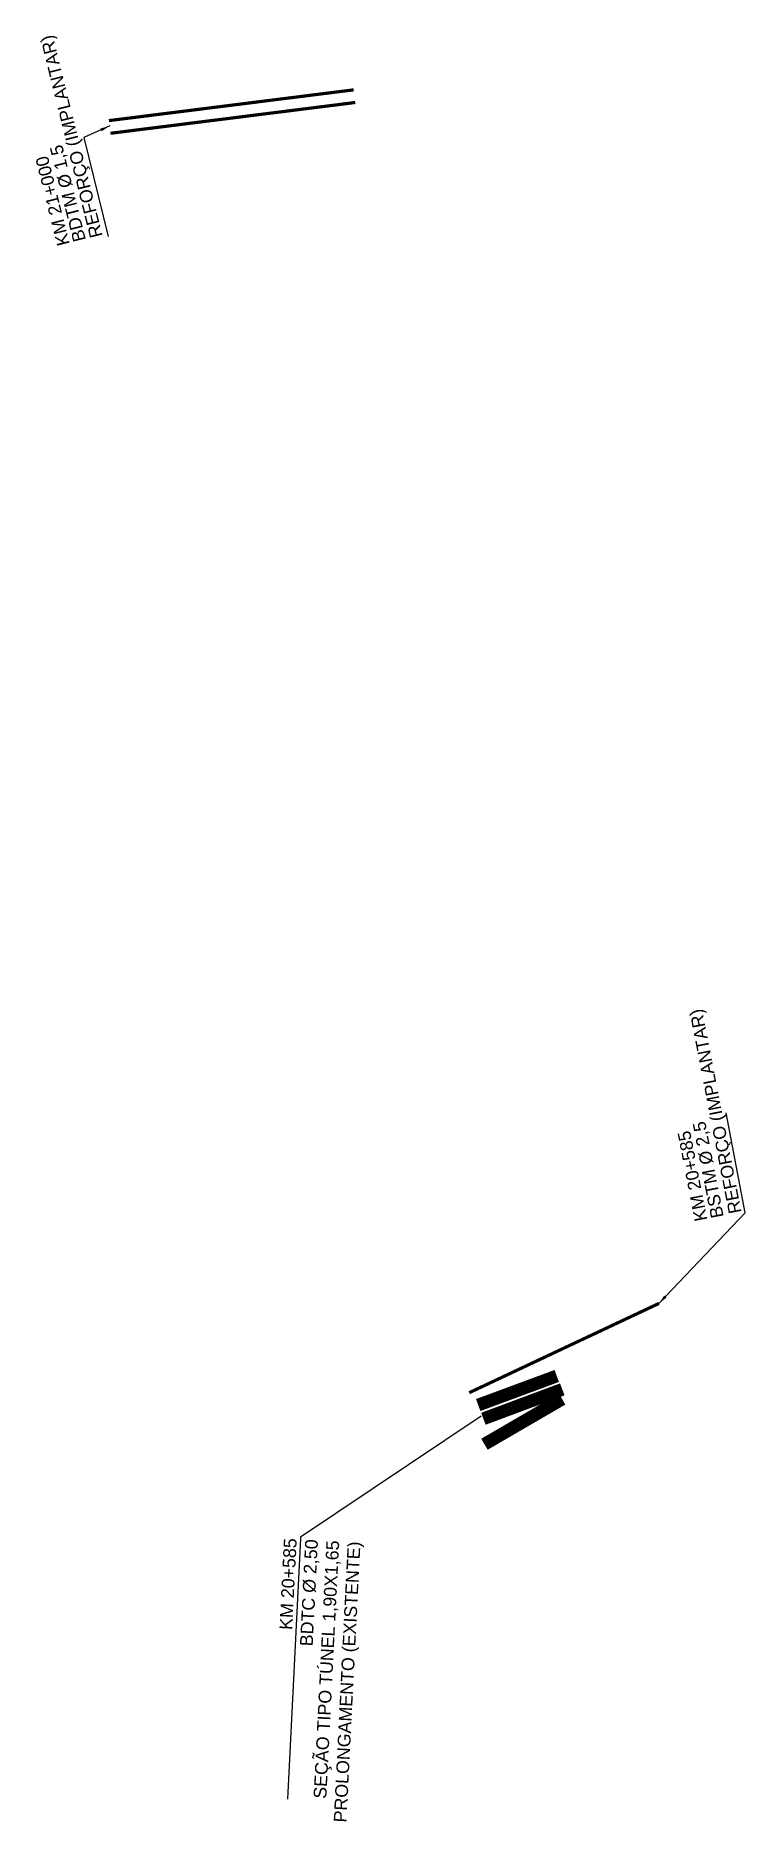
# Model space of a CAD drawing. Header units: metres. Extents: x 290209 to 324422, y 7399791 to 7463837.
# Drawn here: x 321235 to 321458, y 7408265 to 7408825 of the extents above; entities that cross this region are included whole.
import ezdxf
from ezdxf import colors
from ezdxf.entities.mleader import LeaderData, LeaderLine
from ezdxf.math import Vec2, Vec3

# ---------------------------------------------------------------- set-up
doc = ezdxf.new("R2010")
doc.units = ezdxf.units.M
for name, color, linetype in [('_DRENAGEM _TEXTOS_TIC', 2, 'Continuous'), ('_DRENAGEM_AMPLIAÇÃO DE BUEIRO-TIC', 23, 'Continuous'), ('BUEIRO_1.5', 50, 'Continuous'), ('BUEIRO_2.5', 50, 'Continuous'), ('BUEIRO_TEXTO', 2, 'Continuous')]:
    doc.layers.add(name, color=color, linetype=linetype)
doc.styles.add('$0$DIM', font='arial.ttf', dxfattribs={"width": 0.8})
doc.styles.add('ARIAL', font='arial.ttf')
doc.styles.get("Standard").update_dxf_attribs({"font": 'simplex.shx'})
doc.dimstyles.get("Standard").update_dxf_attribs({"dimtxt": 0.18, "dimasz": 0.18, "dimexe": 0.18, "dimexo": 0.0625, "dimgap": 0.09, "dimtad": 0, "dimtih": 1, "dimtoh": 1, "dimdec": 4, "dimzin": 0, "dimdsep": 46, "dimtxsty": 'Standard', "dimcen": 0.09, "dimadec": 0, "dimazin": 0, "dimtfac": 1, "dimtdec": 4, "dimtofl": 0, "dimtmove": 0, "dimatfit": 3, "dimfxl": 1, "dimtolj": 1, "dimtzin": 0, "dimarcsym": 0})

msp = doc.modelspace()

# ---------------------------------------------------------------- texts
at = {"layer": 'BUEIRO_TEXTO', "style": '$0$DIM'}
for s, rotation, p in [('REFORÇO (IMPLANTAR) ', 103.99407, (321256.359, 7408761.857)), ('KM 21+000', 103.99407, (321246.049, 7408759.345)), ('BDTM Ø 1,5', 103.99407, (321251.101, 7408760.604)), ('REFORÇO (IMPLANTAR) ', 101.01088, (321456.434, 7408455.884)), ('BSTM Ø 2,5', 101.01088, (321450.849, 7408454.486)), ('KM 20+585', 101.01088, (321445.739, 7408453.491))]:
    msp.add_text(s, height=4, rotation=rotation, dxfattribs=at).set_placement(p)

# ---------------------------------------------------------------- linework, layer by layer
at = {"layer": '_DRENAGEM_AMPLIAÇÃO DE BUEIRO-TIC', "const_width": 4, "elevation": 744.464}
msp.add_lwpolyline([(321373.943, 7408395.478), (321398.534, 7408404.591)], dxfattribs=at)
msp.add_lwpolyline([(321373.943, 7408395.478), (321398.534, 7408404.591)], dxfattribs=at)
at = {"layer": '_DRENAGEM_AMPLIAÇÃO DE BUEIRO-TIC', "const_width": 4}
for points in [[(321375.568, 7408391.17), (321400.28, 7408400.397)], [(321375.568, 7408391.17), (321400.28, 7408400.397)], [(321375.899, 7408383.198), (321400.23, 7408397.354)], [(321375.899, 7408383.198), (321400.23, 7408397.354)]]:
    msp.add_lwpolyline(points, dxfattribs=at)
at = {"layer": 'BUEIRO_1.5', "ltscale": 5, "const_width": 1}
for points in [[(321334.933, 7408807.646), (321258.282, 7408797.999)], [(321335.433, 7408803.678), (321258.782, 7408794.03)]]:
    msp.add_lwpolyline(points, dxfattribs=at)
at = {"layer": 'BUEIRO_2.5', "ltscale": 5, "const_width": 1, "elevation": 744.902}
msp.add_lwpolyline([(321430.515, 7408427.317), (321371.138, 7408399.352)], dxfattribs=at)

msp.set_redraw_order([(e.dxf.handle, doc.entitydb.next_handle()) for e in msp.query("TEXT MTEXT ATTDEF DIMENSION ARC_DIMENSION")])  # texts and dimensions are drawn at this point

# ---------------------------------------------------------------- leaders
at = {"layer": '_DRENAGEM _TEXTOS_TIC'}
ml = msp.add_multileader_mtext('Standard', dxfattribs=at)
ml.set_content('KM 20+585\\PBDTC Ø 2,50\\PSEÇÃO TIPO TÚNEL 1,90X1,65\\PPROLONGAMENTO (EXISTENTE)', color=256, style='ARIAL')
ml.set_leader_properties()
ml.build(insert=Vec2(0, 0))
ml.multileader.update_dxf_attribs({"text_right_attachment_type": 6, "dogleg_length": 0.36, "arrow_head_size": 0.18})
ctx = ml.context
ctx.base_point, ctx.arrow_head_size, ctx.landing_gap_size, ctx.plane_origin, ctx.plane_x_axis, ctx.plane_y_axis = Vec3(321311.302, 7408266.186), 0.18, 0.09, Vec3(321476.961, 7408219.207), Vec3(0.0502679, 0.9987358), Vec3(-0.9987358, 0.0502679)
ctx.right_attachment, ctx.text_align_type = 6, 2
notes = []
notes.append((ctx, [(1, (1, 1, 0), (321318.314, 7408354.026), (-0.0502679, -0.9987358), 0.36, [(0, [(321375.028, 7408392.056)], 0, [])])]))
ctx.mtext.insert, ctx.mtext.text_direction, ctx.mtext.rotation, ctx.mtext.alignment, ctx.mtext.flow_direction = Vec3(321313.122, 7408353.837), Vec3(0.0502679, 0.9987358), 1.5205072, 3, 5
at = {"layer": 'BUEIRO_TEXTO'}
for points in [[(321258.535, 7408796.323), (321250.457, 7408792.659), (321258.04, 7408761.647)], [(321430.515, 7408427.317), (321457.578, 7408455.675), (321451.618, 7408487.039)]]:
    msp.add_leader(points, dimstyle='Standard', override={"dimasz": 3}, dxfattribs=at)
for ctx, leaders in notes:
    for number, flags, end, landing, length, lines in leaders:
        leader = LeaderData()
        leader.index, (leader.has_last_leader_line, leader.has_dogleg_vector, leader.attachment_direction) = number, flags
        leader.last_leader_point, leader.dogleg_vector, leader.dogleg_length = Vec3(end), Vec3(landing), length
        for number, points, colour, breaks in lines:
            line = LeaderLine()
            line.index, line.vertices, line.color, line.breaks = number, Vec3.list(points), colors.encode_raw_color(colour), breaks
            leader.lines.append(line)
        ctx.leaders.append(leader)

doc.saveas('drawing.dxf')
